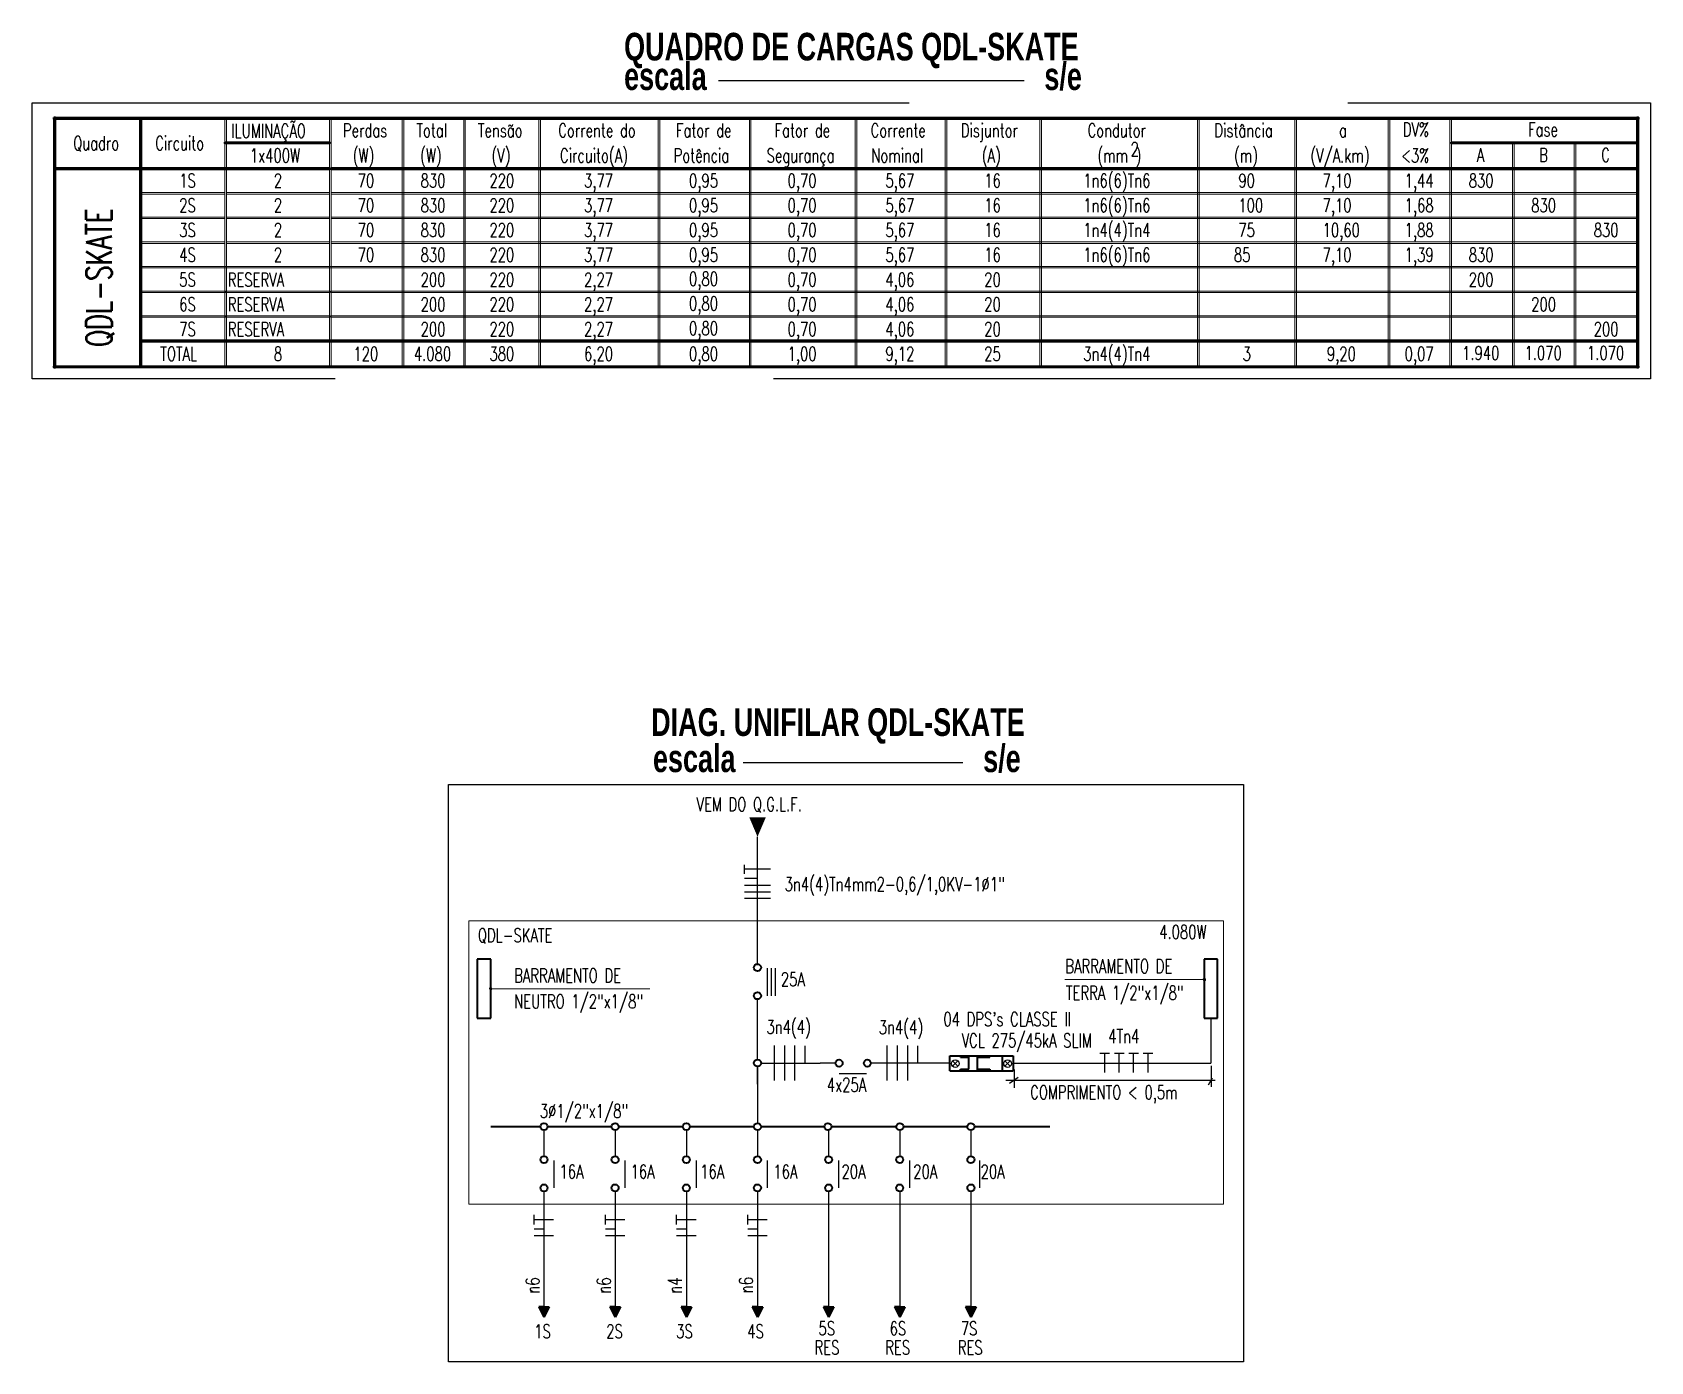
# Model space of a CAD drawing. Header units: millimetres. Extents: x 206 to 837, y 40 to 323.
# Drawn here: x 228.92 to 240.64, y 103.08 to 112.7 of the extents above; entities that cross this region are included whole.
import ezdxf
from ezdxf.enums import TextEntityAlignment as Align

# ---------------------------------------------------------------- set-up
doc = ezdxf.new("R2010")
doc.units = ezdxf.units.MM
doc.linetypes.add('DASHDOT', pattern=[25.4, 12.7, -6.35, 0, -6.35])
doc.linetypes.add('HIDDEN', pattern=[9.525, 6.35, -3.175])
for name, color, linetype, lineweight in [('I-DU_AZUL', 5, 'Continuous', 35), ('I-DU_CIANO', 4, 'Continuous', 25), ('I-DU_VERMELHO', 1, 'HIDDEN', 5), ('I-ELET_APA', 5, 'DASHDOT', 35), ('I-FIAÇÃO', 2, 'Continuous', 25), ('I-LIN_CHAMADA', 9, 'Continuous', 9), ('I-QC_AMARELO', 2, 'Continuous', 13), ('I-QC_CIANO', 4, 'Continuous', 35), ('I-QC_VERMELHO', 1, 'Continuous', 20), ('I-TEXTOS', 2, 'Continuous', 25)]:
    doc.layers.add(name, color=color, linetype=linetype, lineweight=lineweight)
doc.styles.add('ROMANS', font='ROMANS.SHX', dxfattribs={"height": 0.25})
doc.styles.add('SANSSERIFBOLD', font='sasb____.pfb')

msp = doc.modelspace()

# ---------------------------------------------------------------- texts
at = {"layer": 'I-TEXTOS', "color": 4, "width": 0.7}
for s, height, style, p in [('QUADRO DE CARGAS QDL-SKATE', 0.2, 'SANSSERIFBOLD', (233.207, 112.498)), ('escala                                             s/e', 0.2, 'SANSSERIFBOLD', (233.207, 112.284)), ('DIAG. UNIFILAR QDL-SKATE', 0.2, 'SANSSERIFBOLD', (233.403, 107.608)), ('escala                                 s/e', 0.2, 'SANSSERIFBOLD', (233.416, 107.346)), ('QDL-SKATE', 0.1, 'ROMANS', (232.148, 106.115)), ('4.080W', 0.1, 'ROMANS', (237.082, 106.139))]:
    msp.add_text(s, height=height, dxfattribs=dict(at, style=style)).set_placement(p)
at = {"layer": 'I-TEXTOS', "style": 'ROMANS', "width": 0.7}
for s, p in [('ILUMINAÇÃO', (230.363, 111.938)), ('Perdas', (231.171, 111.942)), ('Total', (231.703, 111.942)), ('Tensão', (232.148, 111.942)), ('Corrente do', (232.73, 111.942)), ('Fator de', (233.583, 111.942)), ('Fator de', (234.297, 111.942)), ('Corrente', (234.992, 111.942)), ('Disjuntor', (235.645, 111.942)), ('Condutor', (236.563, 111.942)), ('Distância', (237.481, 111.942)), ('DV%', (238.846, 111.948)), ('Fase', (239.753, 111.948)), ('Quadro', (229.218, 111.849)), ('Circuito', (229.812, 111.849)), ('2', (236.875, 111.806)), ('a', (238.384, 111.942)), ('1x400W', (230.497, 111.76)), ('(W)', (231.242, 111.76)), ('(W)', (231.73, 111.76)), ('(V)', (232.246, 111.76)), ('Circuito(A)', (232.743, 111.76)), ('Potência', (233.566, 111.76)), ('Segurança', (234.239, 111.76)), ('Nominal', (234.997, 111.76)), ('(A)', (235.797, 111.76)), ('(mm', (236.634, 111.76)), (')', (236.91, 111.76)), ('(m)', (237.623, 111.76)), ('(V/A.km)', (238.176, 111.76)), ('<3%%%', (238.833, 111.76)), ('A', (239.381, 111.764)), ('B', (239.833, 111.764)), ('C', (240.282, 111.764)), ('1S', (229.986, 111.578)), ('2', (230.671, 111.578)), ('70', (231.278, 111.578)), ('830', (231.734, 111.578)), ('220', (232.232, 111.578)), ('3,77', (232.917, 111.578)), ('0,95', (233.677, 111.578)), ('0,70', (234.391, 111.578)), ('5,67', (235.099, 111.578)), ('16', (235.815, 111.578)), ('1n6(6)Tn6', (236.532, 111.578)), ('90', (237.655, 111.578)), ('7,10', (238.265, 111.578)), ('1,44', (238.859, 111.578)), ('830', (239.323, 111.578)), ('2S', (229.986, 111.399)), ('2', (230.671, 111.399)), ('70', (231.278, 111.399)), ('830', (231.734, 111.399)), ('220', (232.232, 111.399)), ('3,77', (232.917, 111.399)), ('0,95', (233.677, 111.399)), ('0,70', (234.391, 111.399)), ('5,67', (235.099, 111.399)), ('16', (235.815, 111.399)), ('1n6(6)Tn6', (236.532, 111.399)), ('100', (237.655, 111.399)), ('7,10', (238.265, 111.399)), ('1,68', (238.859, 111.399)), ('830', (239.775, 111.399)), ('3S', (229.986, 111.22)), ('2', (230.671, 111.22)), ('70', (231.278, 111.22)), ('830', (231.734, 111.22)), ('220', (232.232, 111.22)), ('3,77', (232.917, 111.22)), ('0,95', (233.677, 111.22)), ('0,70', (234.391, 111.22)), ('5,67', (235.099, 111.22)), ('16', (235.815, 111.22)), ('1n4(4)Tn4', (236.532, 111.22)), ('75', (237.655, 111.22)), ('10,60', (238.265, 111.22)), ('1,88', (238.859, 111.22)), ('830', (240.228, 111.22)), ('4S', (229.986, 111.041)), ('2', (230.671, 111.041)), ('70', (231.278, 111.041)), ('830', (231.734, 111.041)), ('220', (232.232, 111.041)), ('3,77', (232.917, 111.041)), ('0,95', (233.677, 111.041)), ('0,70', (234.391, 111.041)), ('5,67', (235.099, 111.041)), ('16', (235.815, 111.041)), ('1n6(6)Tn6', (236.532, 111.041)), ('85', (237.623, 111.041)), ('7,10', (238.265, 111.041)), ('1,39', (238.859, 111.041)), ('830', (239.323, 111.041)), ('0,80', (233.677, 110.867)), ('5S', (229.986, 110.861)), ('RESERVA', (230.337, 110.861)), ('200', (231.734, 110.861)), ('220', (232.232, 110.861)), ('2,27', (232.917, 110.861)), ('0,70', (234.391, 110.861)), ('4,06', (235.099, 110.861)), ('20', (235.815, 110.861)), ('200', (239.323, 110.861)), ('6S', (229.986, 110.682)), ('RESERVA', (230.337, 110.682)), ('200', (231.734, 110.682)), ('220', (232.232, 110.682)), ('2,27', (232.917, 110.682)), ('0,80', (233.677, 110.688)), ('0,70', (234.391, 110.682)), ('4,06', (235.099, 110.682)), ('20', (235.815, 110.682)), ('200', (239.775, 110.682)), ('7S', (229.986, 110.503)), ('RESERVA', (230.337, 110.503)), ('200', (231.734, 110.503)), ('220', (232.232, 110.503)), ('2,27', (232.917, 110.503)), ('0,80', (233.677, 110.509)), ('0,70', (234.391, 110.503)), ('4,06', (235.099, 110.503)), ('20', (235.815, 110.503)), ('200', (240.228, 110.503)), ('TOTAL', (229.848, 110.324)), ('8', (230.671, 110.324)), ('120', (231.247, 110.324)), ('4.080', (231.685, 110.324)), ('380', (232.232, 110.324)), ('6,20', (232.917, 110.324)), ('0,80', (233.677, 110.324)), ('1,00', (234.391, 110.324)), ('9,12', (235.099, 110.324)), ('25', (235.815, 110.324)), ('3n4(4)Tn4', (236.532, 110.324)), ('3', (237.686, 110.324)), ('9,20', (238.296, 110.324)), ('0,07', (238.859, 110.324)), ('1.940', (239.275, 110.33)), ('1.070', (239.727, 110.33)), ('1.070', (240.179, 110.33)), ('16A', (232.739, 104.404)), ('16A', (233.254, 104.404)), ('16A', (233.758, 104.404)), ('16A', (234.288, 104.404)), ('20A', (234.781, 104.404)), ('20A', (235.301, 104.404)), ('20A', (235.789, 104.404)), ('5S', (234.615, 103.269)), ('6S', (235.13, 103.269)), ('7S', (235.645, 103.269)), ('1S', (232.556, 103.248)), ('2S', (233.078, 103.248)), ('3S', (233.584, 103.248)), ('4S', (234.099, 103.248)), ('RES', (234.586, 103.131)), ('RES', (235.098, 103.131)), ('RES', (235.623, 103.131))]:
    msp.add_text(s, height=0.1, dxfattribs=at).set_placement(p)
for s, height, p in [('QDL-SKATE', 0.1858, (229.497, 110.424)), ('n6', 0.1, (232.595, 103.571)), ('n6', 0.1, (233.11, 103.571)), ('n4', 0.1, (233.625, 103.571)), ('n6', 0.1, (234.14, 103.574))]:
    msp.add_text(s, height=height, rotation=90, dxfattribs=at).set_placement(p)
at = {"layer": 'I-TEXTOS', "color": 2, "style": 'ROMANS', "width": 0.7}
for s, p in [('VEM DO Q.G.L.F.', (233.732, 107.063)), ('3n4(4)Tn4mm2-0,6/1,0KV-1%%C1"', (234.37, 106.485)), ('BARRAMENTO DE', (236.402, 105.891)), ('BARRAMENTO DE', (232.411, 105.824)), ('25A', (234.342, 105.796)), ('TERRA 1/2"x1/8"', (236.406, 105.698)), ('NEUTRO 1/2"x1/8"', (232.411, 105.636)), ("04 DPS's CLASSE II", (235.519, 105.508)), ('3n4(4)', (234.238, 105.451)), ('3n4(4)', (235.051, 105.449)), ('4Tn4', (236.713, 105.384)), ('4x25A', (234.675, 105.032)), ('COMPRIMENTO < 0,5m', (236.147, 104.978)), ('3%%C1/2"x1/8"', (232.597, 104.843))]:
    msp.add_text(s, height=0.1, dxfattribs=at).set_placement(p)
msp.add_text('VCL 275/45kA SLIM', height=0.1, dxfattribs=at).set_placement((236.593, 105.353), align=Align.RIGHT)

# ---------------------------------------------------------------- hatches: boundary and pattern name
at = {"layer": 'I-DU_AZUL'}
for points in [[(232.665, 103.475), (232.627, 103.475), (232.589, 103.475), (232.627, 103.401)], [(233.104, 103.475), (233.142, 103.401), (233.18, 103.475), (233.142, 103.475)], [(233.62, 103.475), (233.658, 103.401), (233.696, 103.475), (233.658, 103.475)], [(234.135, 103.475), (234.173, 103.401), (234.211, 103.475), (234.173, 103.475)], [(234.65, 103.475), (234.688, 103.401), (234.726, 103.475), (234.688, 103.475)], [(235.165, 103.475), (235.203, 103.401), (235.241, 103.475), (235.203, 103.475)], [(235.68, 103.475), (235.718, 103.401), (235.756, 103.475), (235.718, 103.475)]]:
    msp.add_hatch(color=256, dxfattribs=at).paths.add_polyline_path(points)

# ---------------------------------------------------------------- linework, layer by layer
at = {"color": 4}
for p, q in [((234.173, 105.956), (234.173, 106.878)), ((234.173, 105.265), (234.173, 105.702)), ((237.456, 105.565), (237.456, 105.24)), ((234.198, 105.24), (234.628, 105.24)), ((234.739, 105.24), (234.628, 105.24)), ((235.105, 105.239), (234.993, 105.239)), ((235.565, 105.239), (235.105, 105.239)), ((236.025, 105.239), (237.456, 105.24)), ((234.173, 105.214), (234.173, 104.804)), ((234.173, 105.087), (234.173, 105.214)), ((232.627, 104.753), (232.627, 104.565)), ((233.142, 104.753), (233.142, 104.565)), ((233.658, 104.753), (233.658, 104.565)), ((234.173, 104.753), (234.173, 104.565)), ((234.688, 104.753), (234.688, 104.565)), ((235.203, 104.753), (235.203, 104.565)), ((235.718, 104.753), (235.718, 104.565)), ((235.718, 104.753), (235.718, 104.753))]:
    msp.add_line(p, q, dxfattribs=at)
at = {"color": 2}
for p, q in [((234.079, 106.61), (234.079, 106.676)), ((234.173, 106.643), (234.079, 106.643)), ((234.268, 106.643), (234.173, 106.643)), ((234.173, 106.577), (234.079, 106.577)), ((234.268, 106.524), (234.079, 106.524)), ((234.268, 106.478), (234.079, 106.478)), ((234.268, 106.432), (234.079, 106.432))]:
    msp.add_line(p, q, dxfattribs=at)
for p, q in [((235.972, 105.116), (237.486, 105.116)), ((235.998, 105.094), (236.06, 105.138)), ((236.031, 105.192), (236.031, 105.06)), ((237.438, 105.081), (237.468, 105.134)), ((237.459, 105.22), (237.459, 105.067))]:
    msp.add_line(p, q)
at = {"linetype": 'HIDDEN'}
for points in [[(228.922, 112.191), (240.64, 112.191), (240.64, 110.194), (228.922, 110.194)], [(231.936, 107.256), (237.692, 107.256), (237.692, 103.078), (231.936, 103.078)]]:
    msp.add_lwpolyline(points, close=True, dxfattribs=at)
at = {"layer": 'I-DU_AZUL'}
for p, q in [((232.241, 105.992), (232.143, 105.992)), ((232.143, 105.992), (232.143, 105.565)), ((232.241, 105.565), (232.241, 105.992)), ((237.407, 105.992), (237.407, 105.565)), ((237.505, 105.992), (237.407, 105.992)), ((237.505, 105.565), (237.505, 105.992)), ((232.143, 105.565), (232.241, 105.565)), ((237.407, 105.565), (237.505, 105.565)), ((235.565, 105.293), (236.025, 105.293)), ((235.565, 105.184), (235.565, 105.293)), ((235.644, 105.282), (235.644, 105.293)), ((235.644, 105.282), (235.704, 105.282)), ((235.704, 105.195), (235.704, 105.282)), ((235.767, 105.184), (235.767, 105.293)), ((235.767, 105.293), (235.856, 105.293)), ((235.767, 105.282), (235.856, 105.282)), ((235.946, 105.184), (235.946, 105.293)), ((236.025, 105.293), (236.025, 105.184)), ((235.565, 105.184), (236.025, 105.184)), ((235.644, 105.195), (235.704, 105.195)), ((235.644, 105.184), (235.644, 105.195)), ((235.644, 105.184), (235.704, 105.184)), ((235.767, 105.195), (235.856, 105.195)), ((235.767, 105.184), (235.856, 105.184)), ((232.602, 104.779), (232.241, 104.779)), ((233.117, 104.779), (232.653, 104.779)), ((233.632, 104.779), (233.168, 104.779)), ((234.147, 104.779), (233.683, 104.779)), ((234.658, 104.779), (234.198, 104.779)), ((235.178, 104.779), (234.709, 104.779)), ((235.178, 104.779), (234.714, 104.779)), ((235.693, 104.779), (235.229, 104.779)), ((235.693, 104.779), (235.229, 104.779)), ((236.289, 104.779), (235.744, 104.779)), ((232.627, 103.475), (232.589, 103.475)), ((232.589, 103.475), (232.627, 103.401)), ((232.627, 103.475), (232.665, 103.475)), ((232.665, 103.475), (232.627, 103.401)), ((233.142, 103.475), (233.104, 103.475)), ((233.104, 103.475), (233.142, 103.401)), ((233.142, 103.475), (233.18, 103.475)), ((233.18, 103.475), (233.142, 103.401)), ((233.658, 103.475), (233.62, 103.475)), ((233.62, 103.475), (233.658, 103.401)), ((233.658, 103.475), (233.696, 103.475)), ((233.696, 103.475), (233.658, 103.401)), ((234.173, 103.475), (234.135, 103.475)), ((234.135, 103.475), (234.173, 103.401)), ((234.173, 103.475), (234.211, 103.475)), ((234.211, 103.475), (234.173, 103.401)), ((234.688, 103.475), (234.65, 103.475)), ((234.65, 103.475), (234.688, 103.401)), ((234.688, 103.475), (234.726, 103.475)), ((234.726, 103.475), (234.688, 103.401)), ((235.203, 103.475), (235.165, 103.475)), ((235.165, 103.475), (235.203, 103.401)), ((235.203, 103.475), (235.241, 103.475)), ((235.241, 103.475), (235.203, 103.401)), ((235.718, 103.475), (235.68, 103.475)), ((235.68, 103.475), (235.718, 103.401)), ((235.718, 103.475), (235.756, 103.475)), ((235.756, 103.475), (235.718, 103.401))]:
    msp.add_line(p, q, dxfattribs=at)
for centre in [(234.173, 105.931), (234.173, 105.727), (234.173, 105.24), (234.764, 105.239), (234.968, 105.239), (232.627, 104.779), (233.142, 104.779), (233.658, 104.779), (234.173, 104.779), (234.683, 104.779), (235.204, 104.779), (235.718, 104.779), (232.627, 104.54), (233.142, 104.54), (233.658, 104.54), (234.173, 104.54), (234.688, 104.54), (235.203, 104.54), (235.718, 104.54), (232.627, 104.336), (233.142, 104.336), (233.658, 104.336), (234.173, 104.336), (234.688, 104.336), (235.203, 104.336), (235.718, 104.336)]:
    msp.add_circle(centre, 0.0255, dxfattribs=at)
msp.add_solid([(234.114, 107.018), (234.233, 107.018), (234.173, 106.878)], dxfattribs=at)
at = {"layer": 'I-DU_CIANO'}
for p, q in [((235.624, 105.256), (235.586, 105.217)), ((235.623, 105.217), (235.587, 105.254)), ((236.003, 105.256), (235.965, 105.217)), ((236.002, 105.217), (235.966, 105.254))]:
    msp.add_line(p, q, dxfattribs=at)
at = {"layer": 'I-DU_CIANO', "color": 4}
for p, q in [((232.627, 104.311), (232.627, 103.401)), ((233.142, 104.311), (233.142, 103.401)), ((233.658, 104.311), (233.658, 103.401)), ((234.173, 104.311), (234.173, 103.401)), ((234.688, 104.311), (234.688, 103.401)), ((235.203, 104.311), (235.203, 103.401)), ((235.718, 104.311), (235.718, 103.639)), ((235.718, 103.715), (235.718, 103.401))]:
    msp.add_line(p, q, dxfattribs=at)
at = {"layer": 'I-DU_CIANO'}
for centre in [(235.605, 105.236), (235.984, 105.236)]:
    msp.add_circle(centre, 0.0272, dxfattribs=at)
at = {"layer": 'I-DU_VERMELHO', "color": 1, "linetype": 'HIDDEN', "ltscale": 5}
for p, q in [((232.084, 106.269), (232.084, 104.219)), ((232.084, 106.269), (237.548, 106.269)), ((237.548, 106.269), (237.548, 104.219)), ((232.084, 104.219), (237.548, 104.219))]:
    msp.add_line(p, q, dxfattribs=at)
at = {"layer": 'I-ELET_APA'}
for p, q in [((235.856, 105.282), (235.856, 105.293)), ((235.856, 105.195), (235.856, 105.184))]:
    msp.add_line(p, q, dxfattribs=at)
at = {"layer": 'I-FIAÇÃO', "color": 2}
for p, q in [((234.296, 105.113), (234.296, 105.366)), ((234.37, 105.113), (234.37, 105.366)), ((234.444, 105.113), (234.444, 105.366)), ((234.518, 105.237), (234.518, 105.364)), ((235.112, 105.114), (235.112, 105.368)), ((235.186, 105.114), (235.186, 105.368)), ((235.261, 105.114), (235.261, 105.368)), ((235.335, 105.239), (235.335, 105.365)), ((236.652, 105.312), (236.722, 105.312)), ((236.652, 105.312), (236.722, 105.312)), ((236.687, 105.239), (236.687, 105.312)), ((236.687, 105.239), (236.687, 105.312)), ((236.687, 105.171), (236.687, 105.239)), ((236.687, 105.171), (236.687, 105.239)), ((236.757, 105.312), (236.827, 105.312)), ((236.757, 105.312), (236.827, 105.312)), ((236.792, 105.239), (236.792, 105.312)), ((236.792, 105.239), (236.792, 105.312)), ((236.792, 105.171), (236.792, 105.239)), ((236.792, 105.171), (236.792, 105.239)), ((236.861, 105.312), (236.932, 105.312)), ((236.861, 105.312), (236.932, 105.312)), ((236.896, 105.239), (236.896, 105.312)), ((236.896, 105.239), (236.896, 105.312)), ((236.896, 105.171), (236.896, 105.239)), ((236.896, 105.171), (236.896, 105.239)), ((236.966, 105.312), (237.036, 105.312)), ((236.966, 105.312), (237.036, 105.312)), ((237.001, 105.239), (237.001, 105.312)), ((237.001, 105.239), (237.001, 105.312)), ((237.001, 105.171), (237.001, 105.239)), ((237.001, 105.171), (237.001, 105.239)), ((232.557, 104.07), (232.557, 104.141)), ((232.557, 104.07), (232.557, 104.141)), ((232.63, 104.105), (232.557, 104.105)), ((232.63, 104.105), (232.557, 104.105)), ((232.697, 104.105), (232.63, 104.105)), ((232.697, 104.105), (232.63, 104.105)), ((233.072, 104.07), (233.072, 104.141)), ((233.072, 104.07), (233.072, 104.141)), ((233.145, 104.105), (233.072, 104.105)), ((233.145, 104.105), (233.072, 104.105)), ((233.213, 104.105), (233.145, 104.105)), ((233.213, 104.105), (233.145, 104.105)), ((233.587, 104.07), (233.587, 104.141)), ((233.587, 104.07), (233.587, 104.141)), ((233.66, 104.105), (233.587, 104.105)), ((233.66, 104.105), (233.587, 104.105)), ((233.728, 104.105), (233.66, 104.105)), ((233.728, 104.105), (233.66, 104.105)), ((234.103, 104.07), (234.103, 104.141)), ((234.103, 104.07), (234.103, 104.141)), ((234.175, 104.105), (234.103, 104.105)), ((234.175, 104.105), (234.103, 104.105)), ((234.243, 104.105), (234.175, 104.105)), ((234.243, 104.105), (234.175, 104.105)), ((232.627, 104.037), (232.557, 104.037)), ((232.627, 104.037), (232.557, 104.037)), ((232.697, 103.99), (232.557, 103.99)), ((232.697, 103.99), (232.557, 103.99)), ((233.142, 104.037), (233.072, 104.037)), ((233.142, 104.037), (233.072, 104.037)), ((233.213, 103.99), (233.072, 103.99)), ((233.213, 103.99), (233.072, 103.99)), ((233.658, 104.037), (233.587, 104.037)), ((233.658, 104.037), (233.587, 104.037)), ((233.728, 103.99), (233.587, 103.99)), ((233.728, 103.99), (233.587, 103.99)), ((234.173, 104.037), (234.103, 104.037)), ((234.173, 104.037), (234.103, 104.037)), ((234.243, 103.99), (234.103, 103.99)), ((234.243, 103.99), (234.103, 103.99))]:
    msp.add_line(p, q, dxfattribs=at)
at = {"layer": 'I-LIN_CHAMADA'}
for p, q in [((237.4, 105.845), (236.398, 105.845)), ((237.4, 105.846), (237.409, 105.854)), ((237.4, 105.844), (237.41, 105.854)), ((237.401, 105.843), (237.411, 105.854)), ((237.401, 105.848), (237.407, 105.853)), ((237.401, 105.842), (237.413, 105.853)), ((237.402, 105.841), (237.414, 105.853)), ((237.402, 105.84), (237.415, 105.852)), ((237.403, 105.839), (237.415, 105.851)), ((237.404, 105.838), (237.416, 105.851)), ((237.405, 105.838), (237.417, 105.85)), ((237.406, 105.837), (237.417, 105.849)), ((237.407, 105.837), (237.418, 105.847)), ((237.408, 105.836), (237.418, 105.846)), ((237.41, 105.836), (237.418, 105.845)), ((237.411, 105.837), (237.418, 105.843)), ((237.415, 105.838), (237.416, 105.84)), ((232.232, 105.779), (232.241, 105.787)), ((232.232, 105.777), (232.242, 105.787)), ((232.233, 105.781), (232.239, 105.787)), ((232.233, 105.776), (232.243, 105.787)), ((232.233, 105.775), (232.245, 105.786)), ((232.234, 105.774), (232.246, 105.786)), ((232.234, 105.773), (232.247, 105.785)), ((232.235, 105.772), (232.247, 105.785)), ((232.236, 105.771), (232.248, 105.784)), ((232.237, 105.771), (232.249, 105.783)), ((232.238, 105.77), (232.249, 105.782)), ((232.239, 105.77), (232.25, 105.781)), ((232.24, 105.77), (232.25, 105.779)), ((233.393, 105.778), (232.242, 105.778)), ((232.242, 105.77), (232.25, 105.778)), ((232.244, 105.77), (232.25, 105.776)), ((232.247, 105.771), (232.248, 105.773))]:
    msp.add_line(p, q, dxfattribs=at)
for centre in [(237.409, 105.845), (232.241, 105.778)]:
    msp.add_circle(centre, 0.00877, dxfattribs=at)
at = {"layer": 'I-QC_AMARELO'}
for points in [[(230.317, 112.086), (230.317, 110.274), (230.328, 110.274), (230.328, 112.086)], [(230.317, 112.086), (230.317, 111.896), (230.328, 111.896), (230.328, 112.086)], [(231.074, 112.086), (231.074, 110.996), (231.085, 110.996), (231.085, 112.086)], [(231.6, 112.074), (231.6, 110.285), (231.612, 110.285), (231.612, 112.074)], [(232.046, 112.074), (232.046, 110.285), (232.057, 110.285), (232.057, 112.074)], [(232.59, 112.074), (232.59, 110.285), (232.601, 110.285), (232.601, 112.074)], [(233.454, 112.074), (233.454, 110.285), (233.466, 110.285), (233.466, 112.074)], [(234.114, 112.074), (234.114, 110.285), (234.125, 110.285), (234.125, 112.074)], [(234.881, 112.074), (234.881, 110.285), (234.892, 110.285), (234.892, 112.074)], [(235.532, 112.074), (235.532, 110.285), (235.543, 110.285), (235.543, 112.074)], [(236.218, 112.074), (236.218, 110.285), (236.229, 110.285), (236.229, 112.074)], [(237.359, 112.074), (237.359, 110.285), (237.371, 110.285), (237.371, 112.074)], [(238.063, 112.074), (238.063, 110.285), (238.075, 110.285), (238.075, 112.074)], [(238.74, 112.074), (238.74, 110.285), (238.752, 110.285), (238.752, 112.074)], [(239.187, 112.074), (239.187, 110.285), (239.198, 110.285), (239.198, 112.074)], [(231.074, 111.902), (231.074, 110.274), (231.085, 110.274), (231.085, 111.902)], [(239.641, 111.896), (239.641, 110.285), (239.652, 110.285), (239.652, 111.896)], [(240.087, 111.896), (240.087, 110.285), (240.098, 110.285), (240.098, 111.896)], [(230.317, 111.72), (230.317, 110.996), (230.328, 110.996), (230.328, 111.72)]]:
    msp.add_lwpolyline(points, close=True, dxfattribs=at)
at = {"layer": 'I-QC_CIANO'}
for points in [[(229.077, 112.086), (230.328, 112.086), (230.328, 112.074), (229.077, 112.074)], [(229.077, 112.086), (229.077, 110.274), (229.089, 110.274), (229.089, 112.086)], [(229.701, 112.074), (229.701, 110.285), (229.713, 110.285), (229.713, 112.074)], [(230.317, 112.086), (231.085, 112.086), (231.085, 112.074), (230.317, 112.074)], [(231.08, 112.086), (240.552, 112.086), (240.552, 112.074), (231.08, 112.074)], [(240.541, 112.086), (240.541, 110.274), (240.552, 110.274), (240.552, 112.086)], [(230.317, 111.907), (231.074, 111.907), (231.074, 111.896), (230.317, 111.896)], [(239.198, 111.907), (240.541, 111.907), (240.541, 111.896), (239.198, 111.896)], [(229.089, 111.72), (230.316, 111.72), (230.316, 111.709), (229.089, 111.709)], [(230.317, 111.72), (231.074, 111.72), (231.074, 111.709), (230.317, 111.709)], [(231.086, 111.72), (240.541, 111.72), (240.541, 111.709), (231.086, 111.709)], [(229.713, 110.472), (230.316, 110.472), (230.316, 110.461), (229.713, 110.461)], [(230.317, 110.472), (231.085, 110.472), (231.085, 110.461), (230.317, 110.461)], [(231.086, 110.472), (240.541, 110.472), (240.541, 110.461), (231.086, 110.461)], [(229.077, 110.285), (230.328, 110.285), (230.328, 110.274), (229.077, 110.274)], [(230.317, 110.285), (231.085, 110.285), (231.085, 110.274), (230.317, 110.274)], [(231.074, 110.285), (240.552, 110.285), (240.552, 110.274), (231.074, 110.274)]]:
    msp.add_lwpolyline(points, close=True, dxfattribs=at)
at = {"layer": 'I-QC_VERMELHO'}
for points in [[(229.713, 111.542), (230.316, 111.542), (230.316, 111.531), (229.713, 111.531)], [(230.328, 111.542), (231.074, 111.542), (231.074, 111.531), (230.328, 111.531)], [(231.086, 111.542), (240.541, 111.542), (240.541, 111.531), (231.086, 111.531)], [(229.713, 111.363), (230.316, 111.363), (230.316, 111.353), (229.713, 111.353)], [(230.328, 111.363), (231.074, 111.363), (231.074, 111.353), (230.328, 111.353)], [(231.086, 111.363), (240.541, 111.363), (240.541, 111.353), (231.086, 111.353)], [(229.713, 111.186), (230.316, 111.186), (230.316, 111.174), (229.713, 111.174)], [(230.328, 111.186), (231.074, 111.186), (231.074, 111.174), (230.328, 111.174)], [(231.086, 111.186), (240.541, 111.186), (240.541, 111.174), (231.086, 111.174)], [(229.713, 111.007), (230.316, 111.007), (230.316, 110.996), (229.713, 110.996)], [(230.317, 111.007), (231.085, 111.007), (231.085, 110.996), (230.317, 110.996)], [(231.086, 111.007), (240.541, 111.007), (240.541, 110.996), (231.086, 110.996)], [(229.713, 110.828), (230.316, 110.828), (230.316, 110.818), (229.713, 110.818)], [(230.322, 110.828), (231.08, 110.828), (231.08, 110.818), (230.322, 110.818)], [(231.086, 110.828), (240.541, 110.828), (240.541, 110.818), (231.086, 110.818)], [(229.713, 110.65), (230.316, 110.65), (230.316, 110.639), (229.713, 110.639)], [(230.322, 110.65), (231.08, 110.65), (231.08, 110.639), (230.322, 110.639)], [(231.086, 110.65), (240.541, 110.65), (240.541, 110.639), (231.086, 110.639)]]:
    msp.add_lwpolyline(points, close=True, dxfattribs=at)
at = {"layer": 'I-TEXTOS', "color": 4}
for p, q in [((233.891, 112.353), (236.104, 112.353)), ((234.07, 107.416), (235.659, 107.416))]:
    msp.add_line(p, q, dxfattribs=at)
at = {"layer": 'I-TEXTOS'}
for p, q in [((234.246, 105.727), (234.246, 105.926)), ((234.275, 105.727), (234.275, 105.926)), ((234.303, 105.727), (234.303, 105.926)), ((234.764, 105.165), (234.963, 105.165)), ((232.701, 104.336), (232.701, 104.535)), ((233.216, 104.336), (233.216, 104.535)), ((233.731, 104.336), (233.731, 104.535)), ((234.246, 104.336), (234.246, 104.535)), ((234.762, 104.336), (234.762, 104.535)), ((235.277, 104.336), (235.277, 104.535)), ((235.782, 104.336), (235.782, 104.535))]:
    msp.add_line(p, q, dxfattribs=at)

msp.set_redraw_order([(e.dxf.handle, doc.entitydb.next_handle()) for e in msp.query("TEXT MTEXT ATTDEF DIMENSION ARC_DIMENSION")])  # texts and dimensions are drawn at this point

doc.saveas('drawing.dxf')
